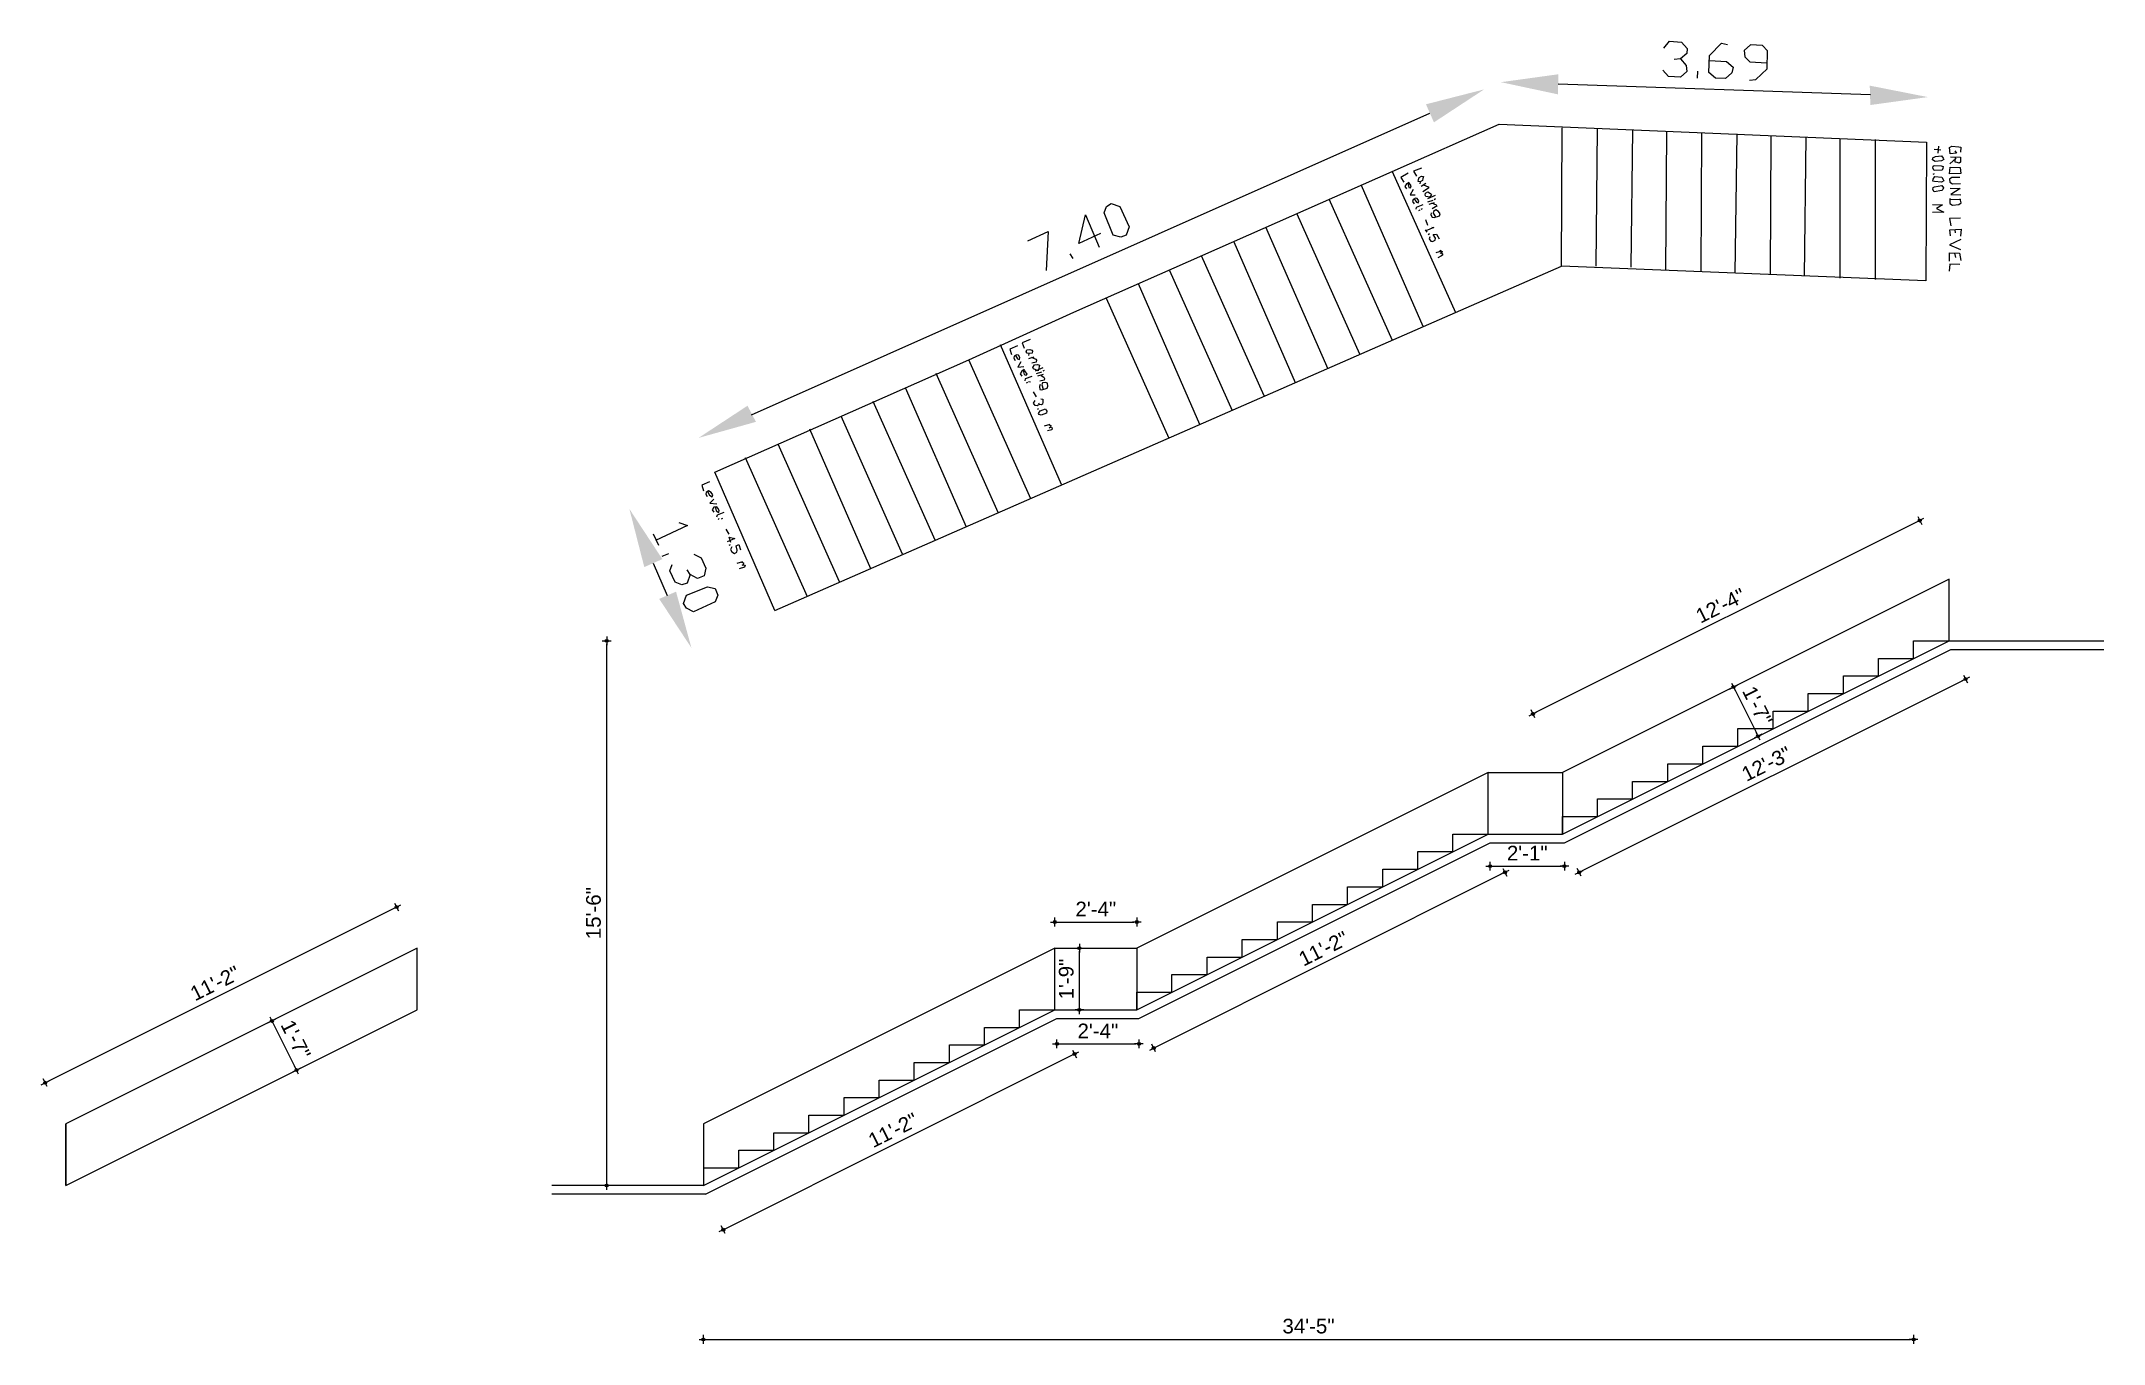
# Model space of a CAD drawing. Header units: inches. Extents: x 8069 to 17410, y -9620 to -7279.
# Drawn here: x 16706 to 17410, y -9280 to -8835 of the extents above; entities that cross this region are included whole.
import ezdxf

# ---------------------------------------------------------------- set-up
doc = ezdxf.new("R2010")
doc.units = ezdxf.units.IN
doc.header["$LTSCALE"] = 0.5
doc.header["$MEASUREMENT"] = 0
doc.header["$PDMODE"] = 66
doc.layers.add('hatch', color=9, linetype='Continuous', lineweight=0)
doc.layers.add('PDF_Dimensions', color=7, linetype='Continuous')
doc.layers.add('PDF_stairs', color=7, linetype='Continuous')
doc.styles.get("Standard").update_dxf_attribs({"font": 'arial.ttf'})
doc.dimstyles.new('S8', dxfattribs={"dimtxt": 5, "dimasz": 1, "dimexe": 6, "dimexo": 18, "dimgap": 1.9375, "dimtad": 1, "dimdec": 0, "dimzin": 3, "dimdsep": 46, "dimlunit": 4, "dimtxsty": 'Standard', "dimblk": 'dot 2', "dimcen": 12, "dimse1": 1, "dimse2": 1, "dimclrd": 1, "dimclre": 1, "dimclrt": 256, "dimadec": 0, "dimazin": 0, "dimtfac": 0.75, "dimtdec": 0, "dimtix": 1, "dimtmove": 1, "dimatfit": 3, "dimldrblk": 'DOT', "dimfxl": 1, "dimtolj": 1, "dimtzin": 0, "dimlwd": 9, "dimlwe": 9, "dimarcsym": 0})

msp = doc.modelspace()

# ---------------------------------------------------------------- blocks, each defined once
blk = doc.blocks.new('dot1')
at = {"layer": 'hatch'}
h = blk.add_hatch(color=256, dxfattribs=at)
edge = h.paths.add_edge_path()
edge.add_arc((0, 0), 1, 0, 360)
for p, q in [((3, 0), (-3, 0)), ((0, 3), (0, -3))]:
    blk.add_line(p, q, dxfattribs=at)
blk.add_circle((0, 0), 1, dxfattribs=at)
blk = doc.blocks.new('dot 2')
at = {"layer": 'hatch', "xscale": 0.5, "yscale": 0.5, "zscale": 0.5}
blk.add_blockref('dot1', (0, 0), dxfattribs=at)
blk = doc.blocks.new('*D857')
at = {"color": 1, "lineweight": 9, "transparency": 16777216}
blk.add_line((16933.32, -9278.23), (17344.52, -9278.23), dxfattribs=at)
at = {"layer": 'Defpoints', "color": 0, "transparency": 16777216}
for p in [(16932.32, -9225.67), (17345.52, -9225.67), (17345.52, -9278.23)]:
    blk.add_point(p, dxfattribs=at)
at = {"color": 1, "lineweight": 9, "transparency": 16777216, "rotation": 180}
blk.add_blockref('dot 2', (16932.32, -9278.23), dxfattribs=at)
at = {"color": 1, "lineweight": 9, "transparency": 16777216}
blk.add_blockref('dot 2', (17345.52, -9278.23), dxfattribs=at)
at = {"transparency": 16777216, "insert": (17138.92, -9273.74), "char_height": 5, "attachment_point": 5}
blk.add_mtext('\\A1;34\'-5"', dxfattribs=at)
blk = doc.blocks.new('_Dot')
at = {"color": 0, "linetype": 'ByBlock', "lineweight": -2}
blk.add_line((-0.5, 0), (-1, 0), dxfattribs=at)
at = {"color": 0, "linetype": 'ByBlock', "const_width": 0.5}
blk.add_lwpolyline([(-0.25, 0, 1), (0.25, 0, 1)], format="xyb", close=True, dxfattribs=at)
blk = doc.blocks.new('*D858')
at = {"color": 1, "lineweight": 9, "transparency": 16777216}
blk.add_line((16899.3, -9224.67), (16899.3, -9040.67), dxfattribs=at)
at = {"layer": 'Defpoints', "color": 0, "transparency": 16777216}
for p in [(16899.3, -9039.67), (17345.52, -9039.67), (16932.32, -9225.67)]:
    blk.add_point(p, dxfattribs=at)
at = {"color": 1, "lineweight": 9, "transparency": 16777216}
for p, rotation in [((16899.3, -9039.67), 90), ((16899.3, -9225.67), 270)]:
    blk.add_blockref('dot 2', p, dxfattribs=dict(at, rotation=rotation))
at = {"transparency": 16777216, "insert": (16894.81, -9132.67), "char_height": 5, "attachment_point": 5, "rotation": 90}
blk.add_mtext('\\A1;15\'-6"', dxfattribs=at)
blk = doc.blocks.new('*D862')
at = {"color": 1, "lineweight": 9, "transparency": 16777216}
blk.add_line((16939.97, -9240.32), (17058.16, -9181.22), dxfattribs=at)
at = {"layer": 'Defpoints', "color": 0, "transparency": 16777216}
for p in [(17053.01, -9168.67), (17059.06, -9180.77), (16933.03, -9228.67)]:
    blk.add_point(p, dxfattribs=at)
at = {"color": 1, "lineweight": 9, "transparency": 16777216}
for p, rotation in [((17059.06, -9180.77), 26.56919059721832), ((16939.08, -9240.77), 206.5691905972184)]:
    blk.add_blockref('dot 2', p, dxfattribs=dict(at, rotation=rotation))
at = {"transparency": 16777216, "insert": (16997.08, -9206.79), "char_height": 5, "attachment_point": 5, "rotation": 26.56919}
blk.add_mtext('\\A1;11\'-2"', dxfattribs=at)
blk = doc.blocks.new('*D863')
at = {"color": 1, "lineweight": 9, "transparency": 16777216}
blk.add_line((17054.01, -9177.34), (17080.02, -9177.34), dxfattribs=at)
at = {"layer": 'Defpoints', "color": 0, "transparency": 16777216}
for p in [(17053.01, -9168.67), (17081.02, -9168.67), (17081.02, -9177.34)]:
    blk.add_point(p, dxfattribs=at)
at = {"color": 1, "lineweight": 9, "transparency": 16777216, "rotation": 180}
blk.add_blockref('dot 2', (17053.01, -9177.34), dxfattribs=at)
at = {"color": 1, "lineweight": 9, "transparency": 16777216}
blk.add_blockref('dot 2', (17081.02, -9177.34), dxfattribs=at)
at = {"transparency": 16777216, "insert": (17067.01, -9172.9), "char_height": 5, "attachment_point": 5}
blk.add_mtext('\\A1;2\'-4"', dxfattribs=at)
blk = doc.blocks.new('*D864')
at = {"color": 1, "lineweight": 9, "transparency": 16777216}
blk.add_line((17086.95, -9178.3), (17205.08, -9119.19), dxfattribs=at)
at = {"layer": 'Defpoints', "color": 0, "transparency": 16777216}
for p in [(17200.94, -9108.67), (17205.98, -9118.74), (17081.02, -9168.67)]:
    blk.add_point(p, dxfattribs=at)
at = {"color": 1, "lineweight": 9, "transparency": 16777216}
for p, rotation in [((17205.98, -9118.74), 26.5812048147403), ((17086.06, -9178.74), 206.5812048147403)]:
    blk.add_blockref('dot 2', p, dxfattribs=dict(at, rotation=rotation))
at = {"transparency": 16777216, "insert": (17144.03, -9144.77), "char_height": 5, "attachment_point": 5, "rotation": 26.5812}
blk.add_mtext('\\A1;11\'-2"', dxfattribs=at)
blk = doc.blocks.new('*D865')
at = {"color": 1, "lineweight": 9, "transparency": 16777216}
blk.add_line((17201.94, -9116.62), (17225.31, -9116.62), dxfattribs=at)
at = {"layer": 'Defpoints', "color": 0, "transparency": 16777216}
for p in [(17200.94, -9108.67), (17226.31, -9108.67), (17226.31, -9116.62)]:
    blk.add_point(p, dxfattribs=at)
at = {"color": 1, "lineweight": 9, "transparency": 16777216, "rotation": 180}
blk.add_blockref('dot 2', (17200.94, -9116.62), dxfattribs=at)
at = {"color": 1, "lineweight": 9, "transparency": 16777216}
blk.add_blockref('dot 2', (17226.31, -9116.62), dxfattribs=at)
at = {"transparency": 16777216, "insert": (17213.62, -9112.17), "char_height": 5, "attachment_point": 5}
blk.add_mtext('\\A1;2\'-1"', dxfattribs=at)
blk = doc.blocks.new('*D866')
at = {"color": 1, "lineweight": 9, "transparency": 16777216}
blk.add_line((17232.24, -9118.28), (17362.36, -9053.18), dxfattribs=at)
at = {"layer": 'Defpoints', "color": 0, "transparency": 16777216}
for p in [(17358.22, -9042.67), (17363.25, -9052.73), (17226.31, -9108.67)]:
    blk.add_point(p, dxfattribs=at)
at = {"color": 1, "lineweight": 9, "transparency": 16777216}
for p, rotation in [((17363.25, -9052.73), 26.58120481474094), ((17231.35, -9118.73), 206.5812048147409)]:
    blk.add_blockref('dot 2', p, dxfattribs=dict(at, rotation=rotation))
at = {"transparency": 16777216, "insert": (17295.29, -9081.71), "char_height": 5, "attachment_point": 5, "rotation": 26.5812}
blk.add_mtext('\\A1;12\'-3"', dxfattribs=at)
blk = doc.blocks.new('*D869')
at = {"color": 1, "lineweight": 9, "transparency": 16777216}
blk.add_line((16826.66, -9131.04), (16708.47, -9190.14), dxfattribs=at)
at = {"layer": 'Defpoints', "color": 0, "transparency": 16777216}
for p in [(16834.59, -9144.67), (16707.57, -9190.59), (16714.61, -9204.67)]:
    blk.add_point(p, dxfattribs=at)
at = {"color": 1, "lineweight": 9, "transparency": 16777216}
for p, rotation in [((16827.55, -9130.59), 26.56919059721764), ((16707.57, -9190.59), 206.5691905972176)]:
    blk.add_blockref('dot 2', p, dxfattribs=dict(at, rotation=rotation))
at = {"transparency": 16777216, "insert": (16765.57, -9156.61), "char_height": 5, "attachment_point": 5, "rotation": 26.56919}
blk.add_mtext('\\A1;11\'-2"', dxfattribs=at)
blk = doc.blocks.new('*D870')
at = {"color": 1, "lineweight": 9, "transparency": 16777216}
blk.add_line((16785.44, -9170.37), (16792.94, -9185.38), dxfattribs=at)
at = {"layer": 'Defpoints', "color": 0, "transparency": 16777216}
for p in [(16774.6, -9174.67), (16793.39, -9186.27), (16783, -9191.47)]:
    blk.add_point(p, dxfattribs=at)
at = {"color": 1, "lineweight": 9, "transparency": 16777216}
for p, rotation in [((16784.99, -9169.47), 116.5691905972176), ((16793.39, -9186.27), 296.5691905972176)]:
    blk.add_blockref('dot 2', p, dxfattribs=dict(at, rotation=rotation))
at = {"transparency": 16777216, "insert": (16793.17, -9175.88), "char_height": 5, "attachment_point": 5, "rotation": 296.56919}
blk.add_mtext('\\A1;1\'-7"', dxfattribs=at)
blk = doc.blocks.new('*D871')
at = {"color": 1, "lineweight": 9, "transparency": 16777216}
blk.add_line((17053.3, -9135.71), (17079.31, -9135.71), dxfattribs=at)
at = {"layer": 'Defpoints', "color": 0, "transparency": 16777216}
for p in [(17080.31, -9135.71), (17052.3, -9144.67), (17080.31, -9144.67)]:
    blk.add_point(p, dxfattribs=at)
at = {"color": 1, "lineweight": 9, "transparency": 16777216, "rotation": 180}
blk.add_blockref('dot 2', (17052.3, -9135.71), dxfattribs=at)
at = {"color": 1, "lineweight": 9, "transparency": 16777216}
blk.add_blockref('dot 2', (17080.31, -9135.71), dxfattribs=at)
at = {"transparency": 16777216, "insert": (17066.3, -9131.26), "char_height": 5, "attachment_point": 5}
blk.add_mtext('\\A1;2\'-4"', dxfattribs=at)
blk = doc.blocks.new('*D872')
at = {"color": 1, "lineweight": 9, "transparency": 16777216}
blk.add_line((17060.71, -9164.67), (17060.71, -9145.67), dxfattribs=at)
at = {"layer": 'Defpoints', "color": 0, "transparency": 16777216}
for p in [(17052.3, -9144.67), (17060.71, -9144.67), (17052.3, -9165.67)]:
    blk.add_point(p, dxfattribs=at)
at = {"color": 1, "lineweight": 9, "transparency": 16777216}
for p, rotation in [((17060.71, -9144.67), 90), ((17060.71, -9165.67), 270)]:
    blk.add_blockref('dot 2', p, dxfattribs=dict(at, rotation=rotation))
at = {"transparency": 16777216, "insert": (17056.22, -9155.17), "char_height": 5, "attachment_point": 5, "rotation": 90}
blk.add_mtext('\\A1;1\'-9"', dxfattribs=at)
blk = doc.blocks.new('*D873')
at = {"color": 1, "lineweight": 9, "transparency": 16777216}
blk.add_line((17346.72, -8999.05), (17216.48, -9064.18), dxfattribs=at)
at = {"layer": 'Defpoints', "color": 0, "transparency": 16777216}
for p in [(17357.64, -9018.64), (17215.58, -9064.63), (17225.6, -9084.67)]:
    blk.add_point(p, dxfattribs=at)
at = {"color": 1, "lineweight": 9, "transparency": 16777216}
for p, rotation in [((17347.62, -8998.6), 26.56919059721772), ((17215.58, -9064.63), 206.5691905972177)]:
    blk.add_blockref('dot 2', p, dxfattribs=dict(at, rotation=rotation))
at = {"transparency": 16777216, "insert": (17279.61, -9027.64), "char_height": 5, "attachment_point": 5, "rotation": 26.56919}
blk.add_mtext('\\A1;12\'-4"', dxfattribs=at)
blk = doc.blocks.new('*D874')
at = {"color": 1, "lineweight": 9, "transparency": 16777216}
blk.add_line((17284.46, -9056.35), (17291.97, -9071.38), dxfattribs=at)
at = {"layer": 'Defpoints', "color": 0, "transparency": 16777216}
for p in [(17291.62, -9051.66), (17300.02, -9068.47), (17292.42, -9072.27)]:
    blk.add_point(p, dxfattribs=at)
at = {"color": 1, "lineweight": 9, "transparency": 16777216}
for p, rotation in [((17284.02, -9055.46), 116.5593682710167), ((17292.42, -9072.27), 296.5593682710166)]:
    blk.add_blockref('dot 2', p, dxfattribs=dict(at, rotation=rotation))
at = {"transparency": 16777216, "insert": (17292.2, -9061.87), "char_height": 5, "attachment_point": 5, "rotation": 296.55937}
blk.add_mtext('\\A1;1\'-7"', dxfattribs=at)

# ---------------------------------------------------------------- dimensions: what is measured, and where the dimension line sits
for p1, p2, distance, picture, middle in [((17357.64, -9018.64), (17225.6, -9084.67), -22.41, '*D873', (17279.61, -9027.64)), ((17226.31, -9108.67), (17358.22, -9042.67), -11.25, '*D866', (17295.29, -9081.71)), ((17291.62, -9051.66), (17300.02, -9068.47), -8.5, '*D874', (17292.2, -9061.87)), ((17081.02, -9168.67), (17200.94, -9108.67), -11.26, '*D864', (17144.03, -9144.77)), ((16834.59, -9144.67), (16714.61, -9204.67), -15.74, '*D869', (16765.57, -9156.61)), ((16774.6, -9174.67), (16783, -9191.47), 11.61, '*D870', (16793.17, -9175.88)), ((16933.03, -9228.67), (17053.01, -9168.67), -13.53, '*D862', (16997.08, -9206.79))]:
    dim = msp.add_aligned_dim(p1=p1, p2=p2, distance=distance, dimstyle='S8', override={"dimfxl": 2, "dimfxlon": 1, "dimarcsym": 1})
    dim.commit()
    dim.dimension.update_dxf_attribs({"geometry": picture, "text_midpoint": middle})
for base, p1, p2, picture, middle in [((16899.3, -9039.67), (16932.32, -9225.67), (17345.52, -9039.67), '*D858', (16894.81, -9132.67)), ((17060.71, -9144.67), (17052.3, -9165.67), (17052.3, -9144.67), '*D872', (17056.22, -9155.17))]:
    dim = msp.add_linear_dim(base=base, p1=p1, p2=p2, angle=90, dimstyle='S8', override={"dimfxl": 2, "dimfxlon": 1, "dimarcsym": 1})
    dim.commit()
    dim.dimension.update_dxf_attribs({"geometry": picture, "text_midpoint": middle})
for base, p1, p2, picture, middle in [((17226.31, -9116.62), (17200.94, -9108.67), (17226.31, -9108.67), '*D865', (17213.62, -9112.17)), ((17080.31, -9135.71), (17052.3, -9144.67), (17080.31, -9144.67), '*D871', (17066.3, -9131.26)), ((17081.02, -9177.34), (17053.01, -9168.67), (17081.02, -9168.67), '*D863', (17067.01, -9172.9)), ((17345.52, -9278.23), (16932.32, -9225.67), (17345.52, -9225.67), '*D857', (17138.92, -9273.74))]:
    dim = msp.add_linear_dim(base=base, p1=p1, p2=p2, dimstyle='S8', override={"dimfxl": 2, "dimfxlon": 1, "dimarcsym": 1})
    dim.commit()
    dim.dimension.update_dxf_attribs({"geometry": picture, "text_midpoint": middle})

# ---------------------------------------------------------------- linework, layer by layer
for p, q in [((17349.69, -8916.75), (17225.33, -8911.78)), ((16956.76, -9029.33), (17189.16, -8927.6)), ((17345.52, -9045.67), (17345.52, -9039.67)), ((17345.52, -9039.67), (17410.45, -9039.67)), ((17226.31, -9108.67), (17358.22, -9042.67)), ((17333.53, -9051.67), (17333.53, -9045.67)), ((17333.53, -9045.67), (17345.52, -9045.67)), ((17358.22, -9042.67), (17410.45, -9042.67)), ((17321.54, -9057.67), (17321.54, -9051.67)), ((17321.54, -9051.67), (17333.53, -9051.67)), ((17309.54, -9063.67), (17309.54, -9057.67)), ((17309.54, -9057.67), (17321.54, -9057.67)), ((17285.56, -9075.67), (17285.56, -9069.67)), ((17285.56, -9069.67), (17297.55, -9069.67)), ((17297.55, -9069.67), (17297.55, -9063.67)), ((17297.55, -9063.67), (17309.54, -9063.67)), ((17273.57, -9081.67), (17273.57, -9075.67)), ((17273.57, -9075.67), (17285.56, -9075.67)), ((17261.58, -9087.67), (17261.58, -9081.67)), ((17261.58, -9081.67), (17273.57, -9081.67)), ((17200.29, -9084.67), (17225.6, -9084.67)), ((17249.59, -9093.67), (17249.59, -9087.67)), ((17249.59, -9087.67), (17261.58, -9087.67)), ((17237.6, -9099.67), (17237.6, -9093.67)), ((17237.6, -9093.67), (17249.59, -9093.67)), ((17225.6, -9105.67), (17225.6, -9099.67)), ((17225.6, -9099.67), (17237.6, -9099.67)), ((17081.02, -9168.67), (17200.94, -9108.67)), ((17176.24, -9117.67), (17176.24, -9111.67)), ((17176.24, -9111.67), (17188.23, -9111.67)), ((17188.23, -9111.67), (17188.23, -9105.67)), ((17188.23, -9105.67), (17225.6, -9105.67)), ((17200.94, -9108.67), (17226.31, -9108.67)), ((17164.25, -9123.67), (17164.25, -9117.67)), ((17164.25, -9117.67), (17176.24, -9117.67)), ((17152.26, -9129.67), (17152.26, -9123.67)), ((17152.26, -9123.67), (17164.25, -9123.67)), ((17140.27, -9135.67), (17140.27, -9129.67)), ((17140.27, -9129.67), (17152.26, -9129.67)), ((17128.28, -9141.67), (17128.28, -9135.67)), ((17128.28, -9135.67), (17140.27, -9135.67)), ((16834.59, -9144.67), (16714.61, -9204.67)), ((16834.59, -9165.67), (16834.59, -9144.67)), ((17052.3, -9144.67), (17080.31, -9144.67)), ((17104.29, -9153.67), (17104.29, -9147.67)), ((17104.29, -9147.67), (17116.29, -9147.67)), ((17116.29, -9147.67), (17116.29, -9141.67)), ((17116.29, -9141.67), (17128.28, -9141.67)), ((17092.3, -9159.67), (17092.3, -9153.67)), ((17092.3, -9153.67), (17104.29, -9153.67)), ((17080.31, -9165.67), (17080.31, -9159.67)), ((17080.31, -9159.67), (17092.3, -9159.67)), ((16714.61, -9225.67), (16834.59, -9165.67)), ((16933.03, -9228.67), (17053.01, -9168.67)), ((17040.3, -9171.67), (17040.3, -9165.67)), ((17040.3, -9165.67), (17080.31, -9165.67)), ((17053.01, -9168.67), (17081.02, -9168.67)), ((17028.31, -9177.67), (17028.31, -9171.67)), ((17028.31, -9171.67), (17040.3, -9171.67)), ((17016.32, -9183.67), (17016.32, -9177.67)), ((17016.32, -9177.67), (17028.31, -9177.67)), ((16992.33, -9195.67), (16992.33, -9189.67)), ((16992.33, -9189.67), (17004.33, -9189.67)), ((17004.33, -9189.67), (17004.33, -9183.67)), ((17004.33, -9183.67), (17016.32, -9183.67)), ((16980.34, -9201.67), (16980.34, -9195.67)), ((16980.34, -9195.67), (16992.33, -9195.67)), ((16968.35, -9207.67), (16968.35, -9201.67)), ((16968.35, -9201.67), (16980.34, -9201.67)), ((16714.61, -9225.67), (16714.61, -9204.67)), ((16956.36, -9213.67), (16956.36, -9207.67)), ((16956.36, -9207.67), (16968.35, -9207.67)), ((16944.37, -9219.67), (16944.37, -9213.67)), ((16944.37, -9213.67), (16956.36, -9213.67)), ((16932.32, -9219.67), (16944.37, -9219.67)), ((16932.32, -9219.67), (16932.32, -9225.67)), ((16932.32, -9225.67), (16880.6, -9225.67)), ((16933.03, -9228.67), (16880.6, -9228.67))]:
    msp.add_line(p, q)
for points in [[(17357.64, -9039.67), (17357.64, -9018.64), (17225.6, -9084.67), (17225.6, -9105.67)], [(17200.29, -9105.67), (17200.29, -9084.67), (17080.31, -9144.67), (17080.31, -9165.67)], [(16834.59, -9165.67), (16834.59, -9144.67), (16714.61, -9204.67), (16714.61, -9225.67)], [(17052.3, -9165.67), (17052.3, -9144.67), (16932.32, -9204.67), (16932.32, -9225.67)]]:
    msp.add_lwpolyline(points, close=True)
at = {"layer": 'PDF_Dimensions', "lineweight": 25}
for points in [[(17260.24, -8837.24), (17262.16, -8834.92), (17266.25, -8835.18), (17268.17, -8837.35), (17268.12, -8839.07), (17265.94, -8840.98), (17263.82, -8841.18)], [(17275.84, -8841.55), (17281.64, -8841.86), (17283.97, -8843.78), (17283.51, -8845.75), (17281.34, -8847.66), (17277.9, -8847.56), (17275.58, -8845.64), (17275.89, -8839.83), (17279.98, -8835.59), (17281.95, -8836.05)], [(17289.52, -8848.17), (17291.64, -8847.97), (17295.58, -8844.39), (17295.63, -8838.18), (17293.97, -8836.41), (17289.88, -8836.16), (17287.71, -8838.07), (17287.91, -8840.2), (17289.57, -8841.96), (17295.38, -8842.27)], [(17265.94, -8840.98), (17267.86, -8843.16), (17268.06, -8845.28), (17265.89, -8847.19), (17261.8, -8846.94), (17259.88, -8844.76)], [(17330.86, -8853.26), (17224.18, -8849.63)], [(17271.69, -8847.5), (17271.9, -8845.13)], [(16948.74, -8962.47), (17180.39, -8859.53)], [(17352.51, -8871.76), (17354.88, -8871.97)], [(17353.92, -8873.13), (17354.12, -8870.75)], [(17359.63, -8872.38), (17360.13, -8873.18), (17358.01, -8873.38), (17357.81, -8871.26), (17358.62, -8870.76), (17360.99, -8870.96), (17361.65, -8871.11), (17361.59, -8872.83)], [(17172.9, -8879.93), (17170.47, -8881.44), (17171.48, -8883.05)], [(17177.45, -8878.21), (17174.77, -8879.32), (17175.78, -8880.94)], [(17352.25, -8880.35), (17352.65, -8880.09)], [(17360.08, -8874.9), (17357.91, -8876.82)], [(17358.11, -8874.44), (17361.54, -8874.55), (17361.49, -8876.26), (17361.09, -8876.52), (17360.43, -8876.36), (17359.77, -8876.21), (17359.83, -8874.5)], [(17172.8, -8883.36), (17173.15, -8884.82), (17173.8, -8884.98), (17173.96, -8884.32), (17173.45, -8883.51), (17173.2, -8883.11), (17172.39, -8883.61), (17171.84, -8884.52), (17172.34, -8885.33)], [(17174.71, -8885.53), (17173.6, -8887.35), (17175.32, -8887.4)], [(17177.04, -8882.96), (17176.89, -8883.62)], [(17177.39, -8884.42), (17179.01, -8883.42)], [(17178.2, -8883.92), (17179.76, -8884.63), (17180.01, -8885.03), (17179.21, -8885.54), (17177.99, -8886.29)], [(17361.33, -8881.41), (17358.56, -8881.46), (17357.75, -8881.97), (17357.85, -8883.03), (17358.76, -8883.58), (17361.53, -8883.54)], [(17358.05, -8885.15), (17361.48, -8885.25), (17358.25, -8887.27), (17361.68, -8887.37)], [(17067.86, -8900.53), (17060.48, -8904.01), (17062.76, -8894.16), (17067.45, -8905.27)], [(17175.01, -8888.71), (17175.77, -8889.93), (17176.42, -8890.08), (17176.58, -8889.42), (17176.07, -8888.61), (17175.42, -8888.46), (17174.61, -8888.97), (17174.46, -8889.62), (17174.96, -8890.43)], [(17177.99, -8890.79), (17175.72, -8891.64), (17175.56, -8892.3)], [(17176.88, -8892.6), (17176.47, -8892.85)], [(17177.69, -8892.1), (17177.28, -8892.35)], [(17182.18, -8887.61), (17179.51, -8888.72)], [(17179.61, -8889.78), (17181.47, -8889.17)], [(17180.11, -8890.59), (17181.98, -8889.98)], [(17180.81, -8893.52), (17180.66, -8894.17), (17181.17, -8894.98), (17181.82, -8895.13), (17183.69, -8894.53), (17183.84, -8893.87), (17183.34, -8893.06), (17182.43, -8892.51), (17181.62, -8893.01), (17181.47, -8893.67), (17182.23, -8894.88)], [(17180.92, -8890.08), (17182.48, -8890.79), (17182.74, -8891.19), (17182.33, -8891.45), (17181.12, -8892.2)], [(17181.88, -8888.92), (17182.28, -8888.67)], [(17351.93, -8890.65), (17355.37, -8890.75), (17353.35, -8892.01), (17355.82, -8893.28), (17351.98, -8893.42)], [(17357.94, -8888.58), (17357.89, -8890.3), (17358.8, -8890.85), (17360.92, -8890.65), (17361.73, -8890.15), (17361.38, -8888.69)], [(17361.63, -8889.09), (17358.2, -8888.99)], [(17043.06, -8903.08), (17050.03, -8899.86), (17049.37, -8913.18)], [(17178.79, -8899.27), (17179.29, -8900.08)], [(17178.89, -8895.84), (17179.5, -8897.7)], [(17181.06, -8898.41), (17181.72, -8898.57), (17179.04, -8899.67)], [(17179.8, -8900.89), (17180.2, -8900.63)], [(17180.3, -8901.69), (17180.15, -8902.35), (17180.65, -8903.16), (17181.31, -8903.31), (17182.12, -8902.81), (17182.27, -8902.15), (17181.51, -8900.94), (17182.57, -8900.84), (17183.58, -8902.45)], [(17361.57, -8895.3), (17357.74, -8895.45), (17358.19, -8897.97)], [(17358.08, -8901.41), (17357.88, -8899.29), (17361.72, -8899.14), (17361.52, -8901.51)], [(17359.6, -8899.34), (17359.7, -8900.4)], [(17058.61, -8909.1), (17057.6, -8907.49)], [(17182.52, -8907.05), (17184.39, -8906.44)], [(17184.24, -8907.1), (17184.74, -8907.91), (17184.34, -8908.16), (17183.12, -8908.92)], [(17183.73, -8906.29), (17184.64, -8906.85), (17184.24, -8907.1), (17183.83, -8907.35)], [(17361.62, -8902.57), (17357.73, -8904.44), (17361.51, -8906)], [(17357.82, -8909.99), (17357.78, -8907.21), (17361.21, -8907.32), (17361.66, -8909.84)], [(17359.49, -8907.26), (17359.84, -8908.73)], [(17361.36, -8911.15), (17357.92, -8911.05), (17357.72, -8913.42)], [(17039.6, -8938.93), (17036.92, -8940.03), (17037.52, -8941.9)], [(17038.84, -8942.21), (17039.59, -8943.42), (17040.25, -8943.57), (17040.4, -8942.92), (17039.9, -8942.11), (17039.24, -8941.96), (17038.43, -8942.46), (17038.28, -8943.12), (17038.78, -8943.92)], [(17043.89, -8936.81), (17041.21, -8937.92), (17041.82, -8939.79)], [(17043.48, -8941.56), (17043.33, -8942.21)], [(17043.43, -8943.27), (17045.3, -8942.67)], [(17044.24, -8942.77), (17045.8, -8943.48), (17046.05, -8943.88), (17045.9, -8944.54), (17044.44, -8944.89)], [(17040.75, -8944.38), (17039.64, -8946.2), (17041.76, -8946)], [(17041.46, -8947.31), (17041.81, -8948.77), (17042.47, -8948.93), (17042.87, -8948.67), (17042.11, -8947.46), (17041.86, -8947.06), (17041.05, -8947.56), (17040.5, -8948.47), (17041, -8949.28)], [(17044.43, -8949.38), (17042.16, -8950.24), (17042.01, -8950.9)], [(17048.22, -8946.46), (17045.55, -8947.57)], [(17046.05, -8948.37), (17047.92, -8947.77)], [(17046.55, -8949.18), (17048.42, -8948.58)], [(17047.62, -8949.08), (17048.52, -8949.64), (17048.78, -8950.04), (17048.62, -8950.7), (17047.16, -8951.05)], [(17048.32, -8947.52), (17048.73, -8947.27)], [(17042.92, -8951.45), (17042.51, -8951.7)], [(17043.98, -8951.35), (17043.32, -8951.2)], [(17044.93, -8954.68), (17045.94, -8956.3)], [(17047.05, -8958.98), (17046.65, -8959.23), (17046.24, -8959.48), (17045.59, -8959.33), (17045.08, -8958.52), (17045.64, -8957.61)], [(17047.51, -8957.01), (17048.16, -8957.16), (17048.26, -8958.22), (17048.11, -8958.88), (17047.71, -8959.13), (17047.05, -8958.98), (17046.8, -8958.57)], [(17047.26, -8952.11), (17047.11, -8952.77), (17047.21, -8953.83), (17047.86, -8953.98), (17049.73, -8953.38), (17049.88, -8952.72), (17049.78, -8951.66), (17049.13, -8951.51), (17048.07, -8951.61), (17047.92, -8952.26), (17048.27, -8953.73)], [(17046.34, -8960.54), (17046.75, -8960.29)], [(17048.81, -8966.3), (17050.68, -8965.7)], [(17050.78, -8966.76), (17051.44, -8966.91), (17051.28, -8967.57), (17049.82, -8967.92)], [(17050.28, -8965.95), (17050.93, -8966.1), (17050.78, -8966.76), (17050.38, -8967.01)], [(16934.43, -8985.43), (16931.75, -8986.54), (16932.36, -8988.41)], [(16933.67, -8988.71), (16934.42, -8989.93), (16935.33, -8990.48), (16935.49, -8989.83), (16934.98, -8989.02), (16934.07, -8988.46), (16933.26, -8988.97), (16933.11, -8989.62), (16933.62, -8990.43)], [(16935.84, -8991.29), (16934.47, -8992.7), (16936.85, -8992.91)], [(16923.96, -8999.26), (16926.84, -9000.27), (16915.98, -9005.36)], [(16936.29, -8993.82), (16936.64, -8995.28), (16937.55, -8995.84), (16937.7, -8995.18), (16937.2, -8994.37), (16936.95, -8993.97), (16935.89, -8994.07), (16935.33, -8994.98), (16935.83, -8995.78)], [(16939.27, -8995.89), (16936.99, -8996.74), (16936.84, -8997.4)], [(16937.75, -8997.96), (16937.35, -8998.21)], [(16938.81, -8997.86), (16938.41, -8998.11)], [(16915.12, -9003.09), (16916.99, -9006.98)], [(16940.02, -9001.59), (16941.03, -9003.21)], [(16941.73, -9006.14), (16941.13, -9004.27), (16943.1, -9004.73), (16940.42, -9005.84)], [(16941.17, -9007.05), (16941.58, -9006.8)], [(16942.08, -9007.6), (16941.53, -9008.51), (16942.03, -9009.32), (16942.94, -9009.88), (16943.75, -9009.37), (16943.9, -9008.72), (16943.55, -9007.25), (16944.36, -9006.75), (16944.96, -9008.62)], [(16915.22, -9013.13), (16919.9, -9024.25)], [(16918.2, -9010.71), (16920.47, -9009.86)], [(16927.78, -9017.08), (16926.77, -9019.96), (16924.9, -9020.57), (16922.68, -9019.7), (16920.82, -9015.82), (16921.68, -9013.59)], [(16929.05, -9010.12), (16931.53, -9011.38), (16933.14, -9014.87), (16932.53, -9017.49), (16930.26, -9018.35), (16927.78, -9017.08), (16926.78, -9015.47)], [(16943.9, -9013.21), (16945.76, -9012.61)], [(16945.86, -9013.67), (16946.52, -9013.82), (16946.37, -9014.48), (16944.5, -9015.08)], [(16945.36, -9012.86), (16946.02, -9013.01), (16945.86, -9013.67), (16945.46, -9013.92)]]:
    msp.add_lwpolyline(points, dxfattribs=at)
for points in [[(17352.15, -8874.79), (17352.96, -8874.29), (17355.08, -8874.09), (17355.58, -8874.9), (17355.84, -8875.3), (17355.03, -8875.8), (17352.91, -8876), (17352, -8875.45)], [(17352.2, -8877.57), (17352.6, -8877.32), (17354.98, -8877.52), (17355.63, -8877.67), (17355.48, -8878.33), (17355.33, -8878.99), (17352.55, -8879.03), (17352.05, -8878.23)], [(17358.01, -8877.88), (17361.44, -8877.98), (17361.64, -8880.1), (17357.8, -8880.25)], [(17176.38, -8882.81), (17176.53, -8882.15), (17176.69, -8881.49), (17177.49, -8880.99), (17178.15, -8881.14), (17178, -8881.8), (17177.85, -8882.45), (17177.04, -8882.96)], [(17180.31, -8888.21), (17179, -8887.91), (17178.75, -8887.5), (17178.9, -8886.85), (17179.71, -8886.34), (17180.62, -8886.9), (17180.87, -8887.3)], [(17352.19, -8882.06), (17352.75, -8881.15), (17355.12, -8881.36), (17355.63, -8882.17), (17355.88, -8882.57), (17355.07, -8883.08), (17352.7, -8882.87), (17352.04, -8882.72)], [(17352.24, -8884.84), (17352.65, -8884.59), (17355.17, -8884.14), (17355.68, -8884.94), (17355.52, -8885.6), (17355.12, -8885.85), (17352.59, -8886.3), (17352.09, -8885.5)], [(17074.82, -8901.8), (17072.2, -8901.19), (17069.13, -8893.56), (17069.99, -8891.34), (17071.6, -8890.33), (17074.48, -8891.35), (17077.71, -8898.32), (17076.69, -8901.19)], [(17042.83, -8941.4), (17042.57, -8941), (17042.73, -8940.34), (17043.79, -8940.24), (17044.44, -8940.4), (17044.69, -8940.8), (17044.54, -8941.46), (17043.48, -8941.56)], [(17046.61, -8947.47), (17045.04, -8946.76), (17044.79, -8946.35), (17045.35, -8945.45), (17046.41, -8945.35), (17047.06, -8945.5), (17046.91, -8946.15)], [(17046.69, -8962.01), (17047.25, -8961.1), (17049.12, -8960.5), (17049.37, -8960.9), (17049.62, -8961.3), (17049.47, -8961.96), (17047.6, -8962.56), (17046.95, -8962.41)], [(16925.5, -9026.93), (16926.52, -9024.05), (16933.74, -9021.23), (16936.36, -9021.84), (16937.22, -9024.11), (16936.36, -9026.33), (16928.98, -9029.81), (16926.51, -9028.54)]]:
    msp.add_lwpolyline(points, close=True, dxfattribs=at)
at = {"layer": 'PDF_Dimensions', "transparency": 33554559}
for points in [[(17179.03, -8856.45), (17181.75, -8862.62), (17198.88, -8851.37)], [(17224.28, -8846.19), (17224.07, -8853.06), (17204.64, -8848.9)], [(17330.56, -8850.08), (17330.76, -8856.7), (17350.4, -8853.99)], [(16947.38, -8959.39), (16950.25, -8964.9), (16930.66, -8970.38)], [(16918.3, -9011.77), (16912.13, -9014.49), (16907.05, -8994.65)], [(16922.98, -9022.89), (16917.22, -9025.35), (16928.22, -9042.08)]]:
    msp.add_solid(points, dxfattribs=at)
at = {"layer": 'PDF_stairs', "lineweight": 25}
for points in [[(16956.76, -9029.33), (16936.25, -8982.05), (17022.93, -8943.71), (17058.84, -8927.48), (17167.5, -8879.36), (17204.07, -8863.29), (17349.93, -8869.44), (17349.69, -8916.75)], [(17167.5, -8879.36), (17189.16, -8927.6), (17225.33, -8911.78), (17225.58, -8864.47)], [(17237.1, -8911.74), (17237.59, -8864.84)], [(17249.11, -8912.11), (17249.61, -8865.2)], [(17260.98, -8913.13), (17261.22, -8865.82)], [(17272.99, -8913.5), (17273.24, -8866.18)], [(17284.61, -8914.11), (17285.26, -8866.55)], [(17296.62, -8914.48), (17296.87, -8867.17)], [(17308.24, -8915.09), (17308.89, -8867.53)], [(17320.5, -8915.86), (17320.5, -8868.15)], [(17332.52, -8916.23), (17332.52, -8868.51)], [(17178.05, -8932.29), (17157.04, -8884.2)], [(17156.48, -8941.81), (17135.07, -8893.98)], [(17167.6, -8937.13), (17145.93, -8888.89)], [(17145.62, -8946.9), (17124.36, -8898.41)], [(17123.8, -8956.02), (17102.39, -8908.19)], [(17134.51, -8951.59), (17113.5, -8903.5)], [(17112.94, -8961.11), (17091.53, -8913.27)], [(17101.83, -8965.8), (17080.82, -8917.71)], [(17091.37, -8970.63), (17069.96, -8922.8)], [(17054.55, -8986.3), (17033.79, -8938.62)], [(17032.98, -8995.82), (17011.82, -8948.39)], [(17044.09, -8991.14), (17022.93, -8943.71)], [(17022.12, -9000.91), (17001.36, -8953.23)], [(17000.3, -9010.03), (16979.39, -8963.01)], [(17011.41, -9005.35), (16990.25, -8957.92)], [(16989.44, -9015.12), (16968.68, -8967.44)], [(16967.87, -9024.64), (16946.71, -8977.21)], [(16978.73, -9019.56), (16957.82, -8972.53)]]:
    msp.add_lwpolyline(points, dxfattribs=at)

msp.set_redraw_order([(e.dxf.handle, doc.entitydb.next_handle()) for e in msp.query("TEXT MTEXT ATTDEF DIMENSION ARC_DIMENSION")])  # texts and dimensions are drawn at this point

doc.saveas('drawing.dxf')
